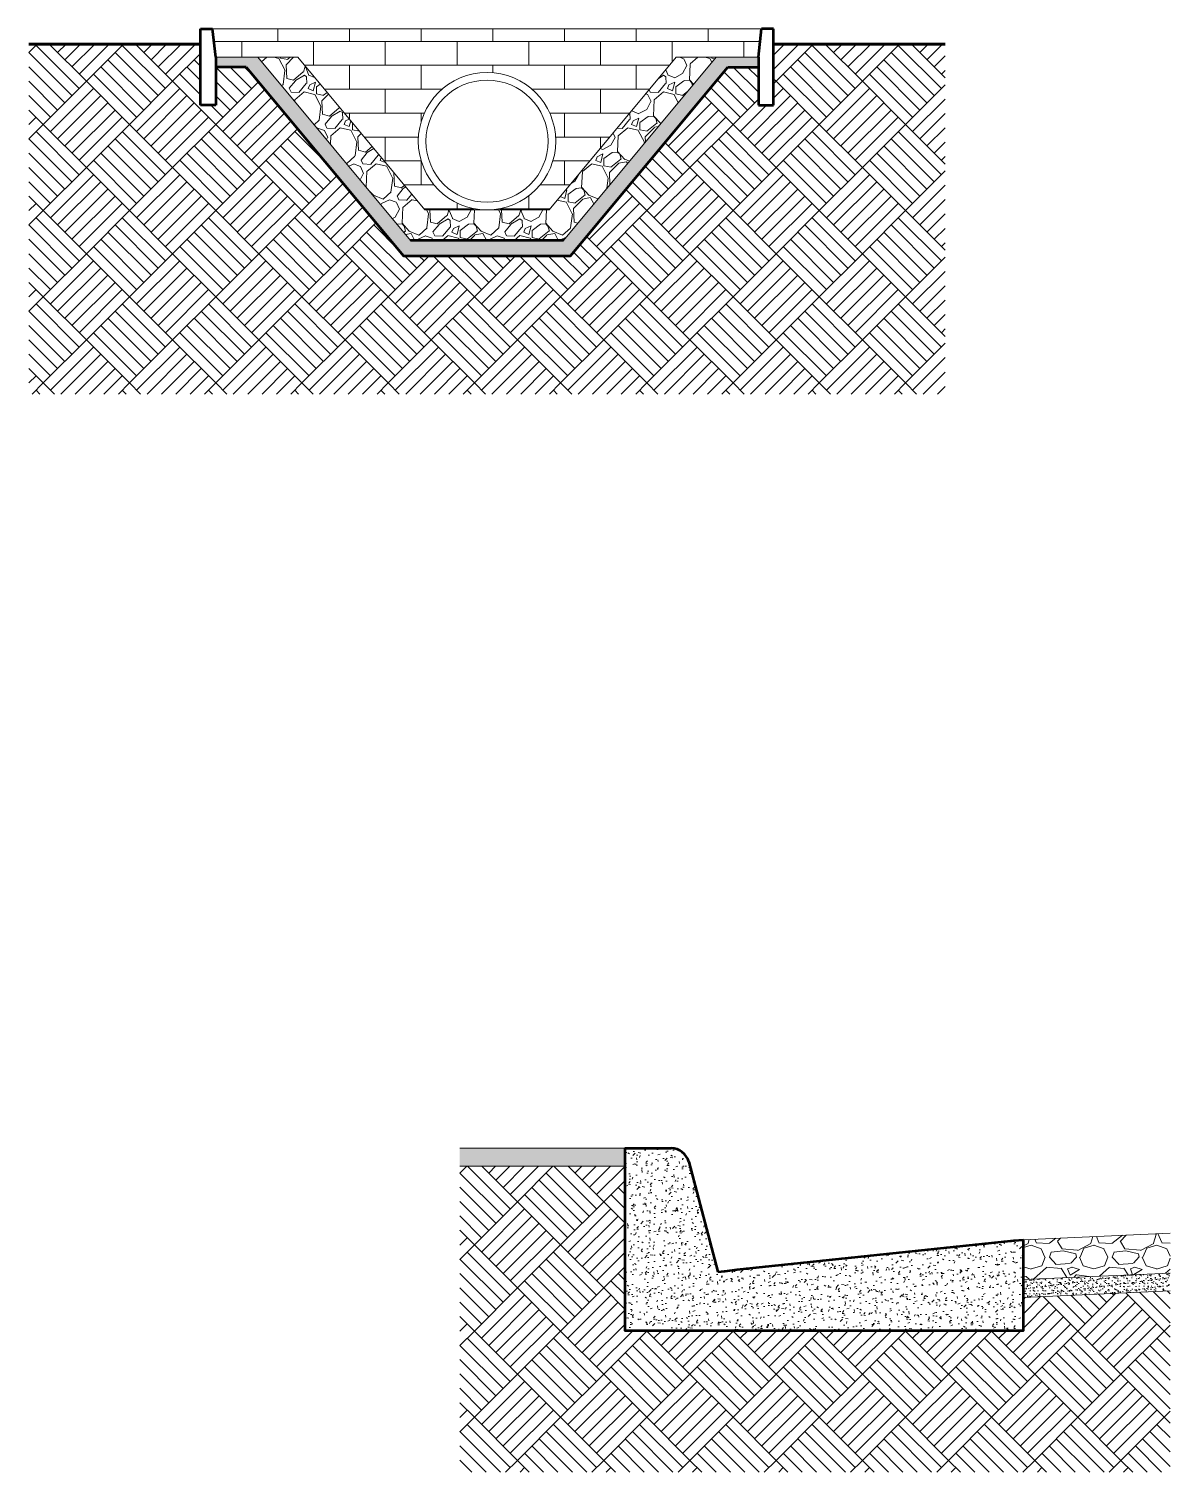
# Model space of a CAD drawing. Header units: centimetres. Extents: x 429547 to 433218, y 9613176 to 9615382.
# Drawn here: x 433121 to 433218, y 9614559.4 to 9614682.1 of the extents above; entities that cross this region are included whole.
import ezdxf

# ---------------------------------------------------------------- set-up
doc = ezdxf.new("R2010")
doc.units = ezdxf.units.CM
doc.header["$LTSCALE"] = 0.05
doc.linetypes.add('CONTINUO', pattern=[0])
doc.layers.add('HATH', color=3, linetype='Continuous', lineweight=15)
doc.layers.add('PAREDE', color=3, linetype='Continuous')
doc.layers.add('PVISTA', color=1, linetype='CONTINUO')

msp = doc.modelspace()

# ---------------------------------------------------------------- hatches: boundary and pattern name
at = {"layer": 'HATH', "linetype": 'Continuous', "lineweight": 0, "true_color": 0x939598}
h = msp.add_hatch(dxfattribs=at)
h.set_pattern_fill('AR-BRSTD', color=252, scale=0.03)
h.paths.add_polyline_path([(433165.768, 9614672.576, -0.4142136), (433159.928, 9614666.735), (433165.201, 9614666.735), (433176.017, 9614679.714), (433179.396, 9614679.714), (433182.989, 9614679.714), (433183.257, 9614682.128), (433136.598, 9614682.128), (433136.866, 9614679.714), (433140.459, 9614679.714), (433143.838, 9614679.714), (433154.654, 9614666.735), (433159.928, 9614666.735, -0.4142136), (433154.087, 9614672.576, -1)])
at = {"layer": 'PAREDE', "linetype": 'Continuous', "lineweight": 0, "true_color": 0x636466}
h = msp.add_hatch(dxfattribs=at)
h.set_pattern_fill('AR-PARQ1', color=251, scale=0.017, angle=45)
h.paths.add_polyline_path([(433198.865, 9614680.83), (433184.287, 9614680.83), (433184.287, 9614675.639), (433182.989, 9614675.639), (433182.989, 9614678.883), (433180.393, 9614678.883), (433167.025, 9614662.842), (433152.83, 9614662.842), (433139.462, 9614678.883), (433136.866, 9614678.883), (433136.866, 9614675.639), (433135.568, 9614675.639), (433135.568, 9614680.83), (433120.99, 9614680.83), (433120.99, 9614651.079), (433198.865, 9614651.079)])
at = {"layer": 'PAREDE', "linetype": 'Continuous', "lineweight": 5}
h = msp.add_hatch(dxfattribs=at)
h.set_pattern_fill('AR-CONC', scale=0.011, angle=45)
h.paths.add_polyline_path([(433140.459, 9614679.714), (433136.866, 9614679.714), (433136.866, 9614678.883), (433139.462, 9614678.883), (433152.83, 9614662.842), (433167.025, 9614662.842), (433180.393, 9614678.883), (433182.989, 9614678.883), (433182.989, 9614679.714), (433179.396, 9614679.714), (433166.417, 9614664.14), (433153.438, 9614664.14)])
at = {"layer": 'PAREDE', "linetype": 'Continuous', "lineweight": 0}
h = msp.add_hatch(dxfattribs=at)
h.set_pattern_fill('GRAVEL', scale=0.17, angle=45)
h.set_pattern_definition([(273.0127875, (-0.85492, 5.25165), (3.05328707754, -51.905880379993), [0.580926448, -57.5118221873]), (229.969741, (-0.82439, 4.67153), (33.5861577043634, 39.692732214568), [0.996888024, -98.691883119]), (177.5104471, (-1.46558, 3.9082), (64.119028705604, -3.053287056543), [0.702918584, -69.58902875]), (312.273689, (-1.89304, 1.9541), (-58.012454535391, 64.1190287105077), [0.907807684, -89.8729436238]), (337.83365418, (-1.28238, 1.28238), (-51.9058803805236, 21.373009566332), [0.89017729, -88.127673167]), (42.273689, (-0.458, 0.94652), (-64.1190287105077, -58.012454535391), [0.907807684, -89.8729436238]), (82.69424047, (0.21373, 1.55718), (-9.159861239446, -70.2256028672853), [1.200529222, -118.8522960342]), (117.25532837, (0.3664, 2.74796), (-45.799306209879, 88.5453253576584), [1.133423184, -112.2089362232]), (166.42956562, (-0.15266, 3.75554), (-64.119028705767, 15.2664354002194), [0.9108821, -90.1774276878]), (220.2363583, (-1.0381, 3.96927), (36.639444978757, 30.532870805877), [1.039912576, -50.955692815]), (267.3974378, (-1.83197, 3.29755), (-3.053287078712, -70.2256028668673), [1.344832464, -133.1385132707]), (183.81407483, (1.16025, 4.94633), (-39.692732055333, -3.053287078392), [0.459007718, -45.4419619014]), (216.4692344, (0.70226, 4.9158), (45.799306211595, 33.5861579007953), [0.873259366, -86.452886295]), (270, (0, 4.3967), (3.0532870812, -3.0532870812), [0.610655878, -5.4959182843]), (248.19859051, (-0.5801, 4.5494), (9.159861244977, 21.37300956749), [0.328850244, -32.5560580271]), (336.80140949, (-0.70226, 4.2441), (-12.21314832508, 6.106574161475), [0.465061554, -22.788080083]), (75.96375653, (-0.2748, 4.0609), (3.05328708172, 15.266435405706), [0.755343422, -24.42270686]), (206.56505118, (-0.0916, 4.7937), (9.15986124333, 3.05328708164), [0.546188138, -13.1085267986]), (61.389540334, (-2.47316, 2.47316), (21.3730095681445, 39.692732055126), [0.7651496, -75.7500053433]), (115.34617594, (-2.10677, 3.1449), (21.373009566631, -45.799306218174), [0.641918198, -63.549766653]), (338.19859051, (-0.70226, 5.4043), (-21.373009567506, 9.159861244984), [0.65769617, -32.2272121011]), (28.61045967, (-0.0916, 5.16006), (-39.692732053629, -21.373009570921), [0.7651496, -75.7500053433]), (24.44395478, (-0.5801, 0.5801), (-21.373009568145, -9.15986124349), [0.73785984, -36.1551483323]), (339.7751406, (0.0916, 0.88545), (-48.852593308526, 18.319722460548), [0.618242604, -61.2061087472]), (111.80140949, (2.38156, 2.38156), (-9.159861244833, 21.37300956757), [0.65769617, -32.2272121011]), (62.35402464, (2.1373, 2.99222), (-27.4795837271185, -51.9058803815534), [0.723830658, -71.6590391663]), (114.44395478, (0.88545, 0.88545), (9.159861243342, -21.373009568208), [0.36892992, -36.5240782523]), (146.309932474, (2.1984, 2.1984), (-15.26643540582, 9.15986124349), [0.22017482, -21.7973914397]), (210.963756532, (2.0152, 2.3205), (12.21314832465, 6.10657416233), [0.89017729, -16.9133928014]), (231.00900596, (1.25185, 1.8625), (27.479583728712, 33.586157894235), [0.8249539, -81.6703202677]), (348.69006753, (0, 3.7861), (-9.1598612437, 3.05328708053), [0.622750596, -14.9460198115]), (38.15722659, (0.61066, 3.66394), (58.0124545397087, 45.7993062204895), [1.087246492, -107.6372154106]), (105.9453959, (1.46558, 4.33567), (9.159861242962, -33.586157892943), [0.444564008, -44.0119669408]), (135, (1.3434, 4.763), (-6.1065741623, 0), [0.25908, -4.05892]), (165.25643716, (1.09918, 1.89304), (33.586157892158, -9.159861245838), [0.599873832, -59.3876993144]), (93.0127875, (0.51906, 2.0457), (-3.053287077359, 51.905880380003), [1.161852896, -56.9308957393]), (45, (0.458, 3.206), (0, 6.1065741623), [1.12268, -3.19532]), (10.3048465, (1.25185, 3.9998), (51.9058803748225, 9.1598612715795), [0.682736252, -67.590838431]), (299.0546041, (1.9236, 4.12194), (9.159861243758, -15.266435405658), [0.628709436, -30.806805066]), (252.64597536, (2.2289, 3.57235), (-27.4795837366534, -88.5453253518235), [1.02364667, -101.341189519]), (220.42607874, (1.92357, 2.5953), (-42.746019136287, -36.6394449739614), [1.082950082, -107.2119389756])])
h.paths.add_polyline_path([(433179.396, 9614679.714), (433176.017, 9614679.714), (433165.201, 9614666.735), (433154.654, 9614666.735), (433143.838, 9614679.714), (433140.459, 9614679.714), (433153.438, 9614664.14), (433166.417, 9614664.14)])
at = {"layer": 'PAREDE', "linetype": 'Continuous', "lineweight": 0, "true_color": 0x636466}
h = msp.add_hatch(color=251, dxfattribs=at)
h.dxf.hatch_style = 1
h.paths.add_polyline_path([(433171.633, 9614586.963), (433157.612, 9614586.963), (433157.612, 9614585.425), (433171.633, 9614585.425)])
at = {"layer": 'PAREDE', "linetype": 'Continuous', "lineweight": 20}
h = msp.add_hatch(dxfattribs=at)
h.set_pattern_fill('AR-CONC', scale=0.01)
h.paths.add_polyline_path([(433205.514, 9614579.185, 0.0022785), (433179.554, 9614576.459), (433177.072, 9614585.802, 0.341738), (433175.536, 9614586.963), (433171.633, 9614586.963), (433171.633, 9614571.472), (433205.514, 9614571.472)])
at = {"layer": 'PAREDE', "linetype": 'Continuous', "lineweight": 0, "true_color": 0x636466}
h = msp.add_hatch(dxfattribs=at)
h.set_pattern_fill('AR-PARQ1', color=251, scale=0.017, angle=45)
h.paths.add_polyline_path([(433217.986, 9614574.842), (433205.514, 9614574.281), (433205.514, 9614571.472), (433171.633, 9614571.472), (433171.633, 9614585.425), (433157.612, 9614585.425), (433157.612, 9614559.422), (433217.986, 9614559.422)])
at = {"layer": 'PAREDE', "linetype": 'Continuous', "lineweight": 0}
h = msp.add_hatch(dxfattribs=at)
h.set_pattern_fill('GRAVEL', scale=0.21)
h.set_pattern_definition([(228.0127875, (3.84048, 5.334), (-42.672000003351, -48.005999997022), [0.717615024, -71.044015643]), (184.969741, (3.36042, 4.8006), (64.007999974675, 5.3340003038656), [1.231449912, -121.9135026764]), (132.5104471, (2.1336, 4.69392), (53.340000022528, -58.673999979517), [0.868311192, -85.9629178676]), (267.273689, (0.05334, 3.36042), (5.3340000111714, 106.6799999994396), [1.121409492, -111.019518594]), (292.83365418, (0, 2.24028), (-26.670000002233, 64.0079999990665), [1.09963077, -108.8635962652]), (357.273689, (0.42672, 1.22682), (-106.6799999994396, 5.3340000111714), [1.121409492, -111.019518594]), (37.69424047, (1.54686, 1.17348), (-69.3419999969254, -53.340000003991), [1.483006686, -146.81754216]), (72.25532837, (2.72034, 2.08026), (37.3380000100365, 117.3479999968056), [1.400110992, -138.611038864]), (121.42956562, (3.14706, 3.41376), (-42.6720000060546, 69.3419999962747), [1.1252073, -111.3956459673]), (175.2363583, (2.5603, 4.3739), (58.67399999916, -5.334000009217), [1.284597888, -62.945267595]), (222.3974378, (1.28016, 4.48056), (-64.0079999979518, -58.6740000022344), [1.661263632, -164.4652222756]), (138.81407483, (5.334, 3.3071), (-37.33799999776, 32.004000002602), [0.567009534, -56.134188231]), (171.4692344, (4.90728, 3.68046), (69.342000001868, -10.6679999878984), [1.078732158, -106.7947418938]), (225, (3.8405, 3.8405), (-7e-16, -5.334), [0.754339614, -6.7890755277]), (203.19859051, (3.4671, 4.48056), (26.670000000727, 10.66799999813), [0.406226772, -40.2163069747]), (291.80140949, (3.0937, 4.3205), (-5.33400000112, 16.00199999963), [0.574487802, -28.149981279]), (30.96375653, (3.3071, 3.7871), (16.00200000039, 10.667999999414), [0.933071286, -30.169226121]), (161.56505118, (4.1072, 4.2672), (10.66800000028, -5.33399999944), [0.674702994, -16.1928860453]), (16.389540334, (0, 4.32054), (53.34, 16.0020000000005), [0.9451848, -93.5735360123]), (70.34617594, (0.90678, 4.58724), (-21.336000001952, -58.673999999308), [0.792957774, -78.5026529242]), (293.19859051, (4.1072, 5.334), (-10.66799999814, 26.670000000746), [0.81244821, -39.8100855367]), (343.61045967, (4.42722, 4.58724), (-53.340000001118, 16.001999996268), [0.9451848, -93.5735360123]), (339.44395478, (0, 1.01346), (-26.67, 10.668), [0.91147392, -44.6622420575]), (294.7751406, (0.85344, 0.69342), (-26.670000031746, 58.673999985567), [0.763711452, -75.6075460995]), (66.80140949, (4.1605, 0), (10.667999998325, 26.67000000067), [0.81244821, -39.8100855367]), (17.35402464, (4.48056, 0.74676), (-69.34199999862, -21.336000004478), [0.894143754, -88.5199895584]), (69.44395478, (1.54686, 0), (-10.668000000186, -26.669999999926), [0.45573696, -45.1179790175]), (101.309932474, (3.8405, 0), (-5.334, 21.336), [0.27198066, -26.9261894255]), (165.963756532, (3.7871, 0.2667), (16.002, -5.334), [1.09963077, -20.893014637]), (186.00900596, (2.72034, 0.5334), (53.339999999717, 5.334000002792), [1.0190607, -100.886866213]), (303.69006753, (3.3071, 3.3071), (-5.33400000074, 10.66799999963), [0.769280148, -18.4627303553]), (353.15722659, (3.7338, 2.667), (90.678000000558, -10.6679999952527), [1.343069196, -132.9636190366]), (60.9453959, (5.0673, 2.507), (-21.336000000587, -37.337999999665), [0.549167304, -54.367723868]), (90, (5.334, 2.987), (-5.334, 5.334), [0.32004, -5.01396]), (120.25643716, (2.61366, 0.69342), (21.33599999739, -37.33800000149), [0.741020616, -73.3612756237]), (48.0127875, (2.24028, 1.3335), (42.672000003518, 48.005999996871), [1.435230048, -70.326400619]), (0, (3.2004, 2.4003), (5.334, 5.334), [1.38684, -3.94716]), (325.3048465, (4.58724, 2.4003), (53.340000020205, -37.337999971135), [0.843380076, -83.4945651207]), (254.0546041, (5.28066, 1.92024), (-5.33399999963, -21.336000000094), [0.776641068, -38.0554650814]), (207.64597536, (5.0673, 1.17348), (-101.346000003724, -53.3399999929246), [1.26450471, -125.1861752882]), (175.42607874, (3.94716, 0.58674), (-69.3419999999975, 5.333999999999), [1.337761866, -132.438277558])])
h.paths.add_polyline_path([(433217.986, 9614579.746), (433205.514, 9614579.185), (433205.514, 9614575.79), (433217.986, 9614576.351)])
at = {"layer": 'PAREDE', "linetype": 'Continuous', "lineweight": 9}
h = msp.add_hatch(dxfattribs=at)
h.set_pattern_fill('AR-SAND', scale=0.01)
h.set_pattern_definition([(37.5, (0, 0), (-0.01600031296, 0.48941323733), [0, -0.38608, 0, -0.4318, 0, -0.41275]), (7.5, (0, 0), (0.44952328314, 0.71682510057), [0, -0.20828, 0, -0.34798, 0, -0.13335]), (327.5, (-0.3124, 0), (0.790992370241, 0.001437184679), [0, -0.127, 0, -0.4572, 0, -0.5969]), (317.5, (-0.3124, 0), (0.76355645247, 0.222929323257), [0, -0.0635, 0, -0.29972, 0, -0.3429])])
h.paths.add_polyline_path([(433217.986, 9614576.351), (433205.514, 9614575.79), (433205.514, 9614574.281), (433217.986, 9614574.842)])

# ---------------------------------------------------------------- linework, layer by layer
at = {"layer": 'PAREDE', "color": 7, "linetype": 'Continuous', "lineweight": 50}
for p, q in [((433135.568, 9614675.639), (433135.568, 9614682.128)), ((433135.568, 9614682.128), (433136.598, 9614682.128)), ((433136.866, 9614679.714), (433136.598, 9614682.128)), ((433182.989, 9614679.714), (433183.257, 9614682.128)), ((433184.287, 9614682.128), (433183.257, 9614682.128)), ((433184.287, 9614675.639), (433184.287, 9614682.128)), ((433136.866, 9614679.714), (433136.866, 9614675.639)), ((433139.462, 9614678.883), (433136.866, 9614678.883)), ((433180.393, 9614678.883), (433182.989, 9614678.883)), ((433182.989, 9614679.714), (433182.989, 9614675.639)), ((433136.866, 9614675.639), (433135.568, 9614675.639)), ((433182.989, 9614675.639), (433184.287, 9614675.639)), ((433166.417, 9614664.14), (433153.438, 9614664.14)), ((433171.633, 9614586.963), (433175.571, 9614586.963)), ((433177.072, 9614585.802), (433179.554, 9614576.459))]:
    msp.add_line(p, q, dxfattribs=at)
at = {"layer": 'PAREDE', "color": 7, "linetype": 'Continuous', "lineweight": 60}
for p, q in [((433135.568, 9614680.83), (433120.99, 9614680.83)), ((433184.287, 9614680.83), (433198.865, 9614680.83))]:
    msp.add_line(p, q, dxfattribs=at)
at = {"layer": 'PAREDE', "color": 252, "linetype": 'Continuous', "lineweight": 5, "true_color": 0x939598}
for p, q in [((433140.459, 9614679.714), (433136.866, 9614679.714)), ((433179.396, 9614679.714), (433182.989, 9614679.714))]:
    msp.add_line(p, q, dxfattribs=at)
at = {"layer": 'PAREDE', "color": 7, "linetype": 'Continuous', "lineweight": 13}
for p, q in [((433171.633, 9614586.963), (433157.612, 9614586.963)), ((433171.633, 9614585.425), (433157.612, 9614585.425))]:
    msp.add_line(p, q, dxfattribs=at)
at = {"layer": 'PAREDE', "color": 7, "linetype": 'Continuous', "lineweight": 0}
for p, q in [((433205.514, 9614579.185), (433217.986, 9614579.746)), ((433205.514, 9614575.79), (433217.986, 9614576.351)), ((433205.514, 9614574.281), (433217.986, 9614574.842))]:
    msp.add_line(p, q, dxfattribs=at)
at = {"layer": 'PAREDE', "color": 7, "linetype": 'Continuous', "lineweight": 50}
for points in [[(433139.462, 9614678.883), (433152.83, 9614662.842), (433167.025, 9614662.842), (433180.393, 9614678.883)], [(433171.633, 9614586.963), (433171.633, 9614571.472), (433205.514, 9614571.472), (433205.514, 9614579.185)]]:
    msp.add_lwpolyline(points, dxfattribs=at)
at = {"layer": 'PAREDE', "color": 252, "linetype": 'Continuous', "lineweight": 5, "true_color": 0x939598}
msp.add_lwpolyline([(433140.459, 9614679.714), (433153.438, 9614664.14), (433166.417, 9614664.14), (433179.396, 9614679.714)], dxfattribs=at)
at = {"layer": 'PAREDE', "color": 7, "linetype": 'Continuous', "lineweight": 50}
msp.add_lwpolyline([(433179.554, 9614576.459, -0.0022785), (433205.514, 9614579.185, 0.0251936)], format="xyb", dxfattribs=at)
msp.add_arc((433175.554, 9614585.391), 1.573, 15.17297, 89.35798, dxfattribs=at)
at = {"layer": 'PVISTA', "color": 7, "linetype": 'Continuous', "lineweight": 13}
msp.add_line((433183.257, 9614682.128), (433136.598, 9614682.128), dxfattribs=at)
at = {"layer": 'PVISTA', "color": 252, "linetype": 'Continuous', "lineweight": 0, "true_color": 0x939598}
for p, q in [((433140.459, 9614679.714), (433143.838, 9614679.714)), ((433176.017, 9614679.714), (433179.396, 9614679.714))]:
    msp.add_line(p, q, dxfattribs=at)
msp.add_lwpolyline([(433143.838, 9614679.714), (433154.654, 9614666.735), (433165.201, 9614666.735), (433176.017, 9614679.714)], dxfattribs=at)
at = {"layer": 'PVISTA', "color": 7, "linetype": 'Continuous', "lineweight": 13}
msp.add_circle((433159.928, 9614672.576), 5.841, dxfattribs=at)
at = {"layer": 'PVISTA', "color": 7, "linetype": 'Continuous', "lineweight": 9}
msp.add_circle((433159.928, 9614672.576), 5.192, dxfattribs=at)

doc.saveas('drawing.dxf')
